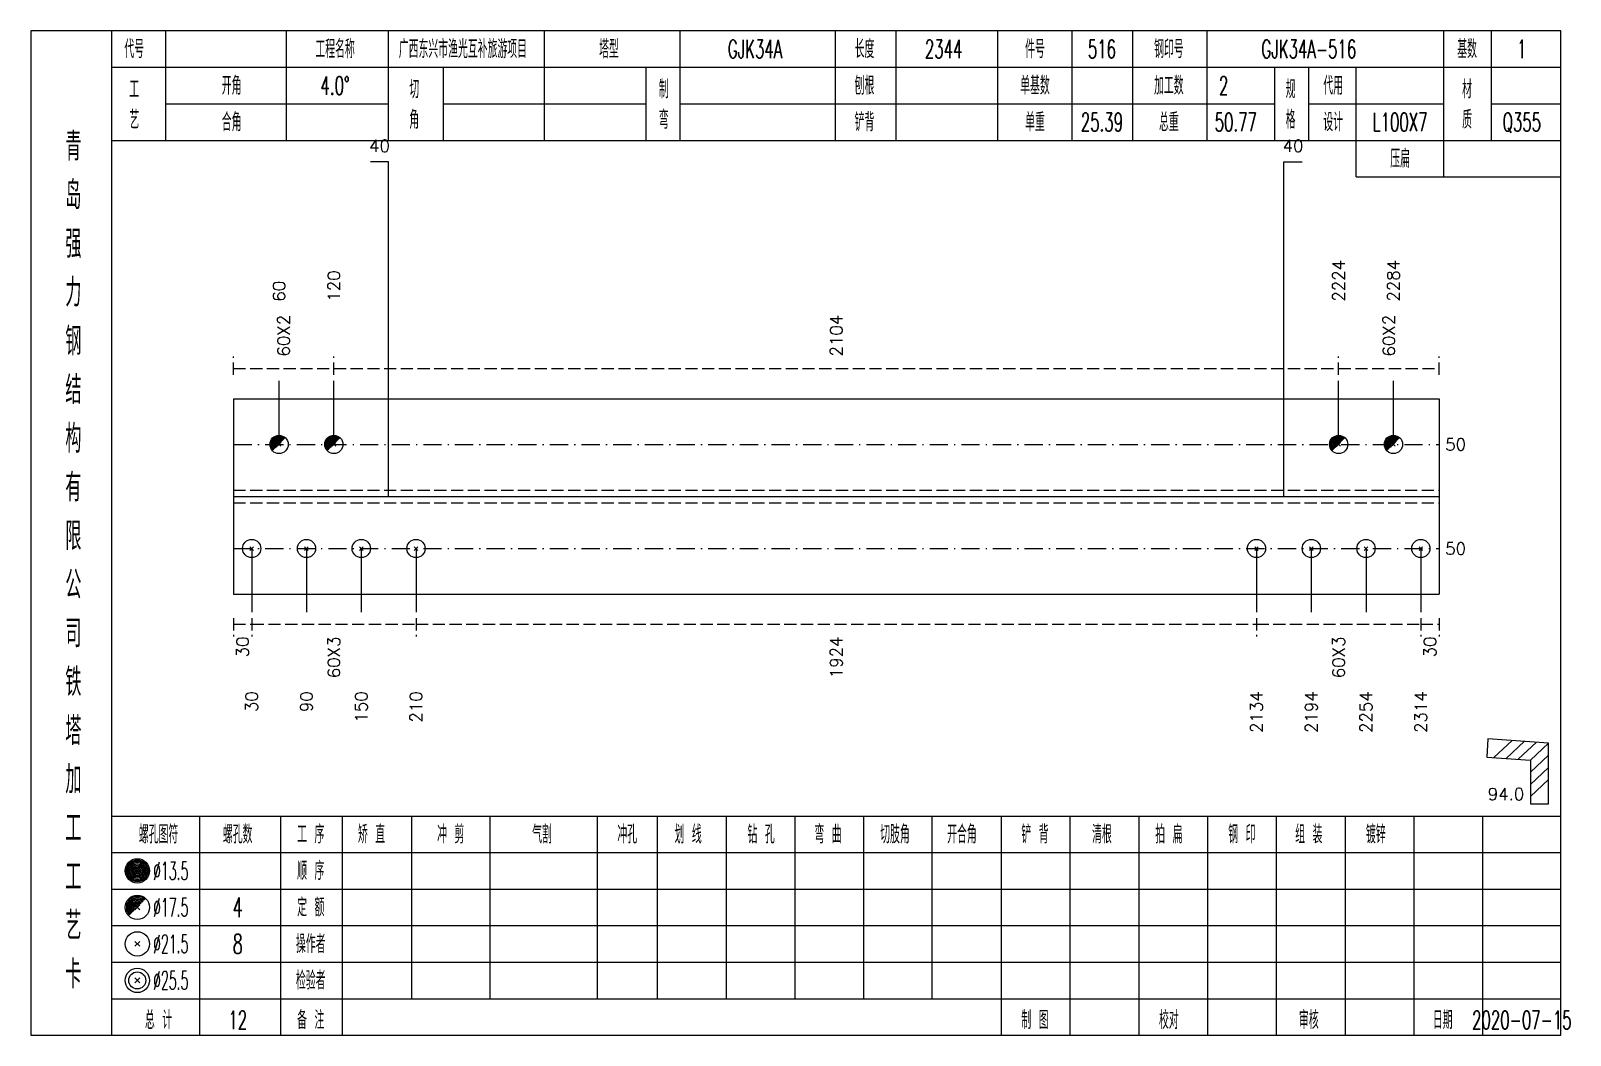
# Model space of a CAD drawing. Extents: x 0 to 2606, y -377 to 6479.
# Drawn here: x 784.2 to 1037.1, y 4200 to 4365 of the extents above; entities that cross this region are included whole.
import ezdxf
from ezdxf.enums import TextEntityAlignment as Align

# ---------------------------------------------------------------- set-up
doc = ezdxf.new("R2010")
doc.units = 0
doc.header["$MEASUREMENT"] = 0
doc.linetypes.add('一点画线', pattern=[5.2, 3, -1, 0.2, -1])
doc.linetypes.add('虚线', pattern=[2.75, 2, -0.75])
doc.layers.get('0').update_dxf_attribs({"linetype": 'CONTINUOUS', "lineweight": 25})
for name, color, linetype, lineweight in [('1', 7, 'CONTINUOUS', 25), ('2', 7, 'CONTINUOUS', 25), ('4', 7, 'CONTINUOUS', 25)]:
    doc.layers.add(name, color=color, linetype=linetype, lineweight=lineweight)
doc.styles.get("Standard").update_dxf_attribs({"font": 'simplex.shx', "width": 0.7, "height": 3, "bigfont": 'gbhzfs.shx'})

msp = doc.modelspace()

# ---------------------------------------------------------------- texts
at = {"color": 7, "linetype": 'Continuous', "lineweight": 13}
for s, p in [('120', (834, 4320.5)), ('2224', (999.1, 4320.5)), ('2284', (1008.1, 4320.5)), ('60', (825, 4320.5))]:
    msp.add_text(s, height=2, rotation=90, dxfattribs=at).set_placement(p, align=Align.MIDDLE_LEFT)
at = {"color": 8, "linetype": 'Continuous', "lineweight": 9}
for s, p in [('60X2', (825.75, 4311.5)), ('2104', (916.55, 4311.5)), ('60X2', (1007.35, 4311.5))]:
    msp.add_text(s, height=2, rotation=90, dxfattribs=at).set_placement(p, align=Align.MIDDLE_LEFT)
at = {"color": 7, "linetype": 'Continuous', "lineweight": 13}
for p in [(1016.6, 4297.05), (1016.6, 4279.95)]:
    msp.add_text('50', height=2, dxfattribs=at).set_placement(p, align=Align.MIDDLE_LEFT)
at = {"color": 8, "linetype": 'Continuous', "lineweight": 9}
for s, p in [('30', (819, 4265.5)), ('60X3', (834, 4265.5)), ('1924', (916.55, 4265.5)), ('60X3', (999.1, 4265.5)), ('30', (1014.1, 4265.5))]:
    msp.add_text(s, height=2, rotation=90, dxfattribs=at).set_placement(p, align=Align.MIDDLE_RIGHT)
at = {"layer": '1', "color": 7, "linetype": 'Continuous', "lineweight": 13}
for s, p in [('30', (820.5, 4256.5)), ('90', (829.5, 4256.5)), ('150', (838.5, 4256.5)), ('210', (847.5, 4256.5)), ('2134', (985.6, 4256.5)), ('2194', (994.6, 4256.5)), ('2254', (1003.6, 4256.5)), ('2314', (1012.6, 4256.5))]:
    msp.add_text(s, height=2, rotation=90, dxfattribs=at).set_placement(p, align=Align.MIDDLE_RIGHT)
at = {"layer": '2', "color": 7, "linetype": 'Continuous', "lineweight": 13}
for p in [(841.5, 4344.5), (991.6, 4344.5)]:
    msp.add_text('40', height=2, dxfattribs=at).set_placement(p, align=Align.BOTTOM_CENTER)
msp.add_text('94.0', height=2, dxfattribs=at).set_placement((1029.6, 4238), align=Align.BOTTOM_RIGHT)
at = {"layer": '4', "color": 1, "linetype": 'Continuous', "lineweight": 13}
for s, height, width, p in [('代号', 3, 0.6, (801.2, 4362)), ('工程名称', 3, 0.6, (834.2, 4362)), ('广西东兴市渔光互补旅游项目', 3, 0.6, (855.2, 4362)), ('塔型', 3, 0.6, (879.2, 4362)), ('GJK34A', 3, 0.6, (903.2, 4362)), ('长度', 3, 0.6, (921.2, 4362)), ('2344', 3, 0.6, (934.2, 4362)), ('件号', 3, 0.6, (949.2, 4362)), ('516', 3, 0.6, (960.2, 4362)), ('钢印号', 3, 0.6, (971.2, 4362)), ('GJK34A-516', 3, 0.6, (994.2, 4362)), ('基数', 3, 0.6, (1020.2, 4362)), ('1', 3, 0.6, (1029.2, 4362)), ('工', 3, 0.6, (801.2, 4355.4)), ('开角', 3, 0.6, (817.2, 4356)), ('4.0%%d', 3, 0.6, (834.2, 4356)), ('切', 3, 0.6, (847.2, 4355.4)), ('制', 3, 0.6, (888.2, 4355.4)), ('刨根', 3, 0.6, (921.2, 4356)), ('单基数', 3, 0.6, (949.2, 4356)), ('加工数', 3, 0.6, (971.2, 4356)), ('2', 3, 0.6, (980.2, 4356)), ('规', 3, 0.6, (991.2, 4355.4)), ('代用', 3, 0.6, (998.2, 4356)), ('材', 3, 0.6, (1020.2, 4355.4)), ('艺', 3, 0.6, (801.2, 4350.4)), ('合角', 3, 0.6, (817.2, 4350)), ('角', 3, 0.6, (847.2, 4350.4)), ('弯', 3, 0.6, (888.2, 4350.4)), ('铲背', 3, 0.6, (921.2, 4350)), ('单重', 3, 0.6, (949.2, 4350)), ('25.39', 3, 0.6, (960.2, 4350)), ('总重', 3, 0.6, (971.2, 4350)), ('50.77', 3, 0.6, (982.2, 4350)), ('格', 3, 0.6, (991.2, 4350.4)), ('设计', 3, 0.6, (998.2, 4350)), ('L100X7', 3, 0.6, (1009.2, 4350)), ('质', 3, 0.6, (1020.2, 4350.4)), ('Q355', 3, 0.6, (1029.2, 4350)), ('青', 4.6, 0.8, (791.2, 4346)), ('压扁', 3, 0.6, (1009.2, 4344)), ('岛', 4.6, 0.8, (791.2, 4338)), ('强', 4.6, 0.8, (791.2, 4330)), ('力', 4.6, 0.8, (791.2, 4322)), ('钢', 4.6, 0.8, (791.2, 4314)), ('结', 4.6, 0.8, (791.2, 4306)), ('构', 4.6, 0.8, (791.2, 4298)), ('有', 4.6, 0.8, (791.2, 4290)), ('限', 4.6, 0.8, (791.2, 4282)), ('公', 4.6, 0.8, (791.2, 4274)), ('司', 4.6, 0.8, (791.2, 4266)), ('铁', 4.6, 0.8, (791.2, 4258)), ('塔', 4.6, 0.8, (791.2, 4250)), ('加', 4.6, 0.8, (791.2, 4242)), ('工', 4.6, 0.8, (791.2, 4234)), ('螺孔图符', 3, 0.6, (805.2, 4233)), ('螺孔数', 3, 0.6, (818.2, 4233)), ('工 序', 3, 0.6, (830.2, 4233)), ('矫 直', 3, 0.6, (840.2, 4233)), ('冲 剪', 3, 0.6, (853.2, 4233)), ('气割', 3, 0.6, (868.2, 4233)), ('冲孔', 3, 0.6, (882.2, 4233)), ('划 线', 3, 0.6, (892.2, 4233)), ('钻 孔', 3, 0.6, (904.2, 4233)), ('弯 曲', 3, 0.6, (915.2, 4233)), ('切肢角', 3, 0.6, (926.2, 4233)), ('开合角', 3, 0.6, (937.2, 4233)), ('铲 背', 3, 0.6, (949.2, 4233)), ('清根', 3, 0.6, (960.2, 4233)), ('拍 扁', 3, 0.6, (971.2, 4233)), ('钢 印', 3, 0.6, (983.2, 4233)), ('组 装', 3, 0.6, (994.2, 4233)), ('镀锌', 3, 0.6, (1005.2, 4233)), ('工', 4.6, 0.8, (791.2, 4226)), ('%%C13.5', 3, 0.5, (807.2, 4227)), ('顺 序', 3, 0.6, (830.2, 4227)), ('%%C17.5', 3, 0.5, (807.2, 4221)), ('4', 3.2, 0.6, (818.2, 4221)), ('定 额', 3, 0.6, (830.2, 4221)), ('艺', 4.6, 0.8, (791.2, 4218)), ('操作者', 3, 0.6, (830.2, 4215)), ('%%C21.5', 3, 0.5, (807.2, 4215)), ('8', 3.2, 0.6, (818.2, 4215)), ('卡', 4.6, 0.8, (791.2, 4210)), ('%%C25.5', 3, 0.5, (807.2, 4209)), ('检验者', 3, 0.6, (830.2, 4209)), ('总 计', 3, 0.6, (805.2, 4202.5)), ('12', 3, 0.6, (818.2, 4202.5)), ('备 注', 3, 0.6, (830.2, 4202.5)), ('制 图', 3, 0.6, (949.2, 4202.5)), ('校对', 3, 0.6, (971.2, 4202.5)), ('审核', 3, 0.6, (994.2, 4202.5)), ('日期', 3, 0.6, (1016.2, 4202.5)), ('2020-07-15', 3, 0.6, (1029.2, 4202.5))]:
    msp.add_text(s, height=height, dxfattribs=dict(at, width=width)).set_placement(p, align=Align.MIDDLE_CENTER)

# ---------------------------------------------------------------- linework, layer by layer
at = {"color": 8, "linetype": '虚线', "lineweight": 9}
for p, q in [((817.5, 4308.5), (817.5, 4311.5)), ((834, 4308.5), (834, 4311.5)), ((834, 4308.5), (834, 4311.5)), ((999.1, 4308.5), (999.1, 4311.5)), ((999.1, 4308.5), (999.1, 4311.5)), ((1015.6, 4308.5), (1015.6, 4311.5)), ((817.5, 4309.5), (834, 4309.5)), ((834, 4309.5), (999.1, 4309.5)), ((999.1, 4309.5), (1015.6, 4309.5)), ((817.5, 4268.5), (817.5, 4265.5)), ((817.5, 4267.5), (820.5, 4267.5)), ((820.5, 4268.5), (820.5, 4265.5)), ((820.5, 4268.5), (820.5, 4265.5)), ((820.5, 4267.5), (847.5, 4267.5)), ((847.5, 4268.5), (847.5, 4265.5)), ((847.5, 4268.5), (847.5, 4265.5)), ((847.5, 4267.5), (985.6, 4267.5)), ((985.6, 4268.5), (985.6, 4265.5)), ((985.6, 4268.5), (985.6, 4265.5)), ((985.6, 4267.5), (1012.6, 4267.5)), ((1012.6, 4268.5), (1012.6, 4265.5)), ((1012.6, 4268.5), (1012.6, 4265.5)), ((1012.6, 4267.5), (1015.6, 4267.5)), ((1015.6, 4268.5), (1015.6, 4265.5))]:
    msp.add_line(p, q, dxfattribs=at)
at = {"color": 7, "linetype": 'Continuous', "lineweight": 13}
for p, q in [((825, 4297.05), (825, 4307.5)), ((834, 4297.05), (834, 4307.5)), ((999.1, 4297.05), (999.1, 4307.5)), ((1008.1, 4297.05), (1008.1, 4307.5)), ((820.5, 4279.95), (820.5, 4269.5)), ((829.5, 4279.95), (829.5, 4269.5)), ((838.5, 4279.95), (838.5, 4269.5)), ((847.5, 4279.95), (847.5, 4269.5)), ((985.6, 4279.95), (985.6, 4269.5)), ((994.6, 4279.95), (994.6, 4269.5)), ((1003.6, 4279.95), (1003.6, 4269.5)), ((1012.6, 4279.95), (1012.6, 4269.5))]:
    msp.add_line(p, q, dxfattribs=at)
at = {"color": 7, "linetype": 'Continuous', "lineweight": 18}
for p, q in [((817.5, 4304.55), (817.5, 4272.45)), ((817.5, 4304.55), (1015.6, 4304.55)), ((1015.6, 4304.55), (1015.6, 4272.45)), ((817.5, 4288.5), (1015.6, 4288.5))]:
    msp.add_line(p, q, dxfattribs=at)
at = {"color": 3, "linetype": '一点画线', "lineweight": 13}
for p, q in [((817.5, 4297.05), (1015.6, 4297.05)), ((817.5, 4279.95), (1015.6, 4279.95))]:
    msp.add_line(p, q, dxfattribs=at)
at = {"color": 7, "linetype": 'Continuous', "lineweight": 0}
for p, q in [((824.7, 4296.75), (825.3, 4297.35)), ((824.7, 4297.35), (825.3, 4296.75)), ((833.7, 4296.75), (834.3, 4297.35)), ((833.7, 4297.35), (834.3, 4296.75)), ((998.8, 4296.75), (999.4, 4297.35)), ((998.8, 4297.35), (999.4, 4296.75)), ((1007.8, 4296.75), (1008.4, 4297.35)), ((1007.8, 4297.35), (1008.4, 4296.75))]:
    msp.add_line(p, q, dxfattribs=at)
at = {"color": 1, "linetype": '虚线', "lineweight": 18}
for p, q in [((817.5, 4289.55), (1015.6, 4289.55)), ((817.5, 4287.45), (1015.6, 4287.45))]:
    msp.add_line(p, q, dxfattribs=at)
at = {"color": 7, "linetype": 'Continuous', "lineweight": 13}
for centre in [(825, 4297.05), (834, 4297.05), (999.1, 4297.05), (1008.1, 4297.05)]:
    msp.add_circle(centre, 1.5, dxfattribs=at)
for centre, radius in [((825, 4297.05), 1.35), ((825, 4297.05), 1.2), ((825, 4297.05), 1.05), ((825, 4297.05), 0.9), ((825, 4297.05), 0.75), ((825, 4297.05), 0.6), ((834, 4297.05), 1.35), ((834, 4297.05), 1.2), ((834, 4297.05), 1.05), ((834, 4297.05), 0.9), ((834, 4297.05), 0.75), ((834, 4297.05), 0.6), ((999.1, 4297.05), 1.35), ((999.1, 4297.05), 1.2), ((999.1, 4297.05), 1.05), ((999.1, 4297.05), 0.9), ((999.1, 4297.05), 0.75), ((999.1, 4297.05), 0.6), ((1008.1, 4297.05), 1.35), ((1008.1, 4297.05), 1.2), ((1008.1, 4297.05), 1.05), ((1008.1, 4297.05), 0.9), ((1008.1, 4297.05), 0.75), ((1008.1, 4297.05), 0.6), ((825, 4297.05), 0.45), ((825, 4297.05), 0.3), ((825, 4297.05), 0.15), ((834, 4297.05), 0.45), ((834, 4297.05), 0.3), ((834, 4297.05), 0.15), ((999.1, 4297.05), 0.45), ((999.1, 4297.05), 0.3), ((999.1, 4297.05), 0.15), ((1008.1, 4297.05), 0.45), ((1008.1, 4297.05), 0.3), ((1008.1, 4297.05), 0.15)]:
    msp.add_arc(centre, radius, 45, 225, dxfattribs=at)
at = {"layer": '1', "color": 7, "linetype": 'Continuous', "lineweight": 13}
for p, q in [((820.2, 4279.65), (820.8, 4280.25)), ((820.8, 4279.65), (820.2, 4280.25)), ((829.2, 4279.65), (829.8, 4280.25)), ((829.8, 4279.65), (829.2, 4280.25)), ((838.2, 4279.65), (838.8, 4280.25)), ((838.8, 4279.65), (838.2, 4280.25)), ((847.2, 4279.65), (847.8, 4280.25)), ((847.8, 4279.65), (847.2, 4280.25)), ((985.3, 4279.65), (985.9, 4280.25)), ((985.9, 4279.65), (985.3, 4280.25)), ((994.3, 4279.65), (994.9, 4280.25)), ((994.9, 4279.65), (994.3, 4280.25)), ((1003.3, 4279.65), (1003.9, 4280.25)), ((1003.9, 4279.65), (1003.3, 4280.25)), ((1012.3, 4279.65), (1012.9, 4280.25)), ((1012.9, 4279.65), (1012.3, 4280.25))]:
    msp.add_line(p, q, dxfattribs=at)
at = {"layer": '1', "color": 7, "linetype": 'Continuous', "lineweight": 18}
msp.add_line((817.5, 4272.45), (1015.6, 4272.45), dxfattribs=at)
at = {"layer": '1', "color": 7, "linetype": 'Continuous', "lineweight": 13}
for centre in [(820.5, 4279.95), (829.5, 4279.95), (838.5, 4279.95), (847.5, 4279.95), (985.6, 4279.95), (994.6, 4279.95), (1003.6, 4279.95), (1012.6, 4279.95)]:
    msp.add_circle(centre, 1.5, dxfattribs=at)
at = {"layer": '2', "color": 7, "linetype": 'Continuous', "lineweight": 13}
for p, q in [((843, 4343.5), (840, 4343.5)), ((843, 4288.5), (843, 4343.5)), ((990.1, 4288.5), (990.1, 4343.5)), ((990.1, 4343.5), (993.1, 4343.5)), ((1023.62, 4248.7), (1023.42, 4245.7)), ((1033.6, 4248), (1023.62, 4248.7)), ((1024.61, 4245.62), (1027.61, 4248.42)), ((1026.61, 4245.48), (1029.61, 4248.28)), ((1028.6, 4245.34), (1031.6, 4248.14)), ((1030.6, 4245.2), (1033.6, 4248)), ((1033.6, 4238), (1033.6, 4248)), ((1023.42, 4245.7), (1030.6, 4245.2)), ((1030.6, 4243.2), (1033.6, 4246)), ((1030.6, 4245.2), (1030.6, 4238)), ((1030.6, 4241.2), (1033.6, 4244)), ((1030.6, 4239.2), (1033.6, 4242)), ((1030.6, 4238), (1033.6, 4238))]:
    msp.add_line(p, q, dxfattribs=at)
at = {"layer": '4', "color": 1, "linetype": 'Continuous', "lineweight": 18}
for p, q in [((797.5, 4200), (797.5, 4365)), ((806.4, 4347), (806.4, 4365)), ((826.2, 4347), (826.2, 4365)), ((843, 4347), (843, 4365)), ((868.6, 4347), (868.6, 4365)), ((890.9, 4347), (890.9, 4365)), ((916.4, 4347), (916.4, 4365)), ((926.4, 4347), (926.4, 4365)), ((943.1, 4347), (943.1, 4365)), ((955.3, 4347), (955.3, 4365)), ((965.3, 4347), (965.3, 4365)), ((977.5, 4347), (977.5, 4365)), ((1016.4, 4341), (1016.4, 4365)), ((1024.2, 4347), (1024.2, 4365)), ((797.5, 4359), (1035.6, 4359)), ((852, 4347), (852, 4359)), ((885.3, 4347), (885.3, 4359)), ((988.6, 4347), (988.6, 4359)), ((994.2, 4347), (994.2, 4359)), ((1002, 4341), (1002, 4359)), ((806.4, 4353), (843, 4353)), ((852, 4353), (885.3, 4353)), ((890.9, 4353), (988.6, 4353)), ((994.2, 4353), (1016.4, 4353)), ((1024.2, 4353), (1035.6, 4353)), ((797.5, 4347), (1035.6, 4347)), ((1002, 4341), (1035.6, 4341)), ((797.5, 4236), (1035.6, 4236)), ((812, 4200), (812, 4236)), ((825.3, 4200), (825.3, 4236)), ((835.4, 4200), (835.4, 4236)), ((846.8, 4206), (846.8, 4236)), ((859.7, 4206), (859.7, 4236)), ((877.3, 4206), (877.3, 4236)), ((887.2, 4206), (887.2, 4236)), ((898.5, 4206), (898.5, 4236)), ((909.8, 4206), (909.8, 4236)), ((921.1, 4206), (921.1, 4236)), ((932.3, 4206), (932.3, 4236)), ((943.7, 4206), (943.7, 4236)), ((955, 4206), (955, 4236)), ((966.3, 4206), (966.3, 4236)), ((977.6, 4206), (977.6, 4236)), ((988.9, 4206), (988.9, 4236)), ((1000.2, 4206), (1000.2, 4236)), ((1011.5, 4206), (1011.5, 4236)), ((1022.8, 4206), (1022.8, 4236)), ((797.5, 4230), (1035.6, 4230)), ((797.5, 4224), (1035.6, 4224)), ((797.5, 4218), (1035.6, 4218)), ((797.5, 4212), (1035.6, 4212)), ((797.5, 4206), (1035.6, 4206)), ((943.7, 4200), (943.7, 4206)), ((955, 4200), (955, 4206)), ((966.3, 4200), (966.3, 4206)), ((977.6, 4200), (977.6, 4206)), ((988.9, 4200), (988.9, 4206)), ((1000.2, 4200), (1000.2, 4206)), ((1011.5, 4200), (1011.5, 4206)), ((1022.8, 4200), (1022.8, 4206))]:
    msp.add_line(p, q, dxfattribs=at)
at = {"layer": '4', "color": 7, "linetype": 'Continuous', "lineweight": 13}
for p, q in [((801.5, 4226.8), (801.9, 4227.2)), ((801.9, 4226.8), (801.5, 4227.2)), ((801.3, 4214.6), (802.1, 4215.4)), ((802.1, 4214.6), (801.3, 4215.4)), ((801.3, 4208.6), (802.1, 4209.4)), ((802.1, 4208.6), (801.3, 4209.4))]:
    msp.add_line(p, q, dxfattribs=at)
at = {"layer": '4', "color": 7, "linetype": 'Continuous', "lineweight": 0}
for p, q in [((801.3, 4220.6), (802.1, 4221.4)), ((801.3, 4221.4), (802.1, 4220.6))]:
    msp.add_line(p, q, dxfattribs=at)
at = {"layer": '4', "color": 1, "linetype": 'Continuous', "lineweight": 18}
msp.add_lwpolyline([(784.2, 4365), (784.2, 4200), (1035.6, 4200), (1035.6, 4365)], close=True, dxfattribs=at)
at = {"layer": '4', "color": 7, "linetype": 'Continuous', "lineweight": 13}
for centre, radius in [((801.7, 4227), 2), ((801.7, 4227), 1.8), ((801.7, 4227), 1.6), ((801.7, 4227), 1.4), ((801.7, 4227), 1.2), ((801.7, 4227), 1), ((801.7, 4227), 0.8), ((801.7, 4227), 0.6), ((801.7, 4227), 0.4), ((801.7, 4227), 0.2), ((801.7, 4221), 2), ((801.7, 4215), 2), ((801.7, 4209), 2), ((801.7, 4209), 1.4)]:
    msp.add_circle(centre, radius, dxfattribs=at)
for radius in [1.8, 1.6, 1.4, 1.2, 1, 0.8, 0.6, 0.4, 0.2]:
    msp.add_arc((801.7, 4221), radius, 45, 225, dxfattribs=at)

msp.set_redraw_order([(e.dxf.handle, doc.entitydb.next_handle()) for e in msp.query("TEXT MTEXT ATTDEF DIMENSION ARC_DIMENSION")])  # texts and dimensions are drawn at this point

doc.saveas('drawing.dxf')
